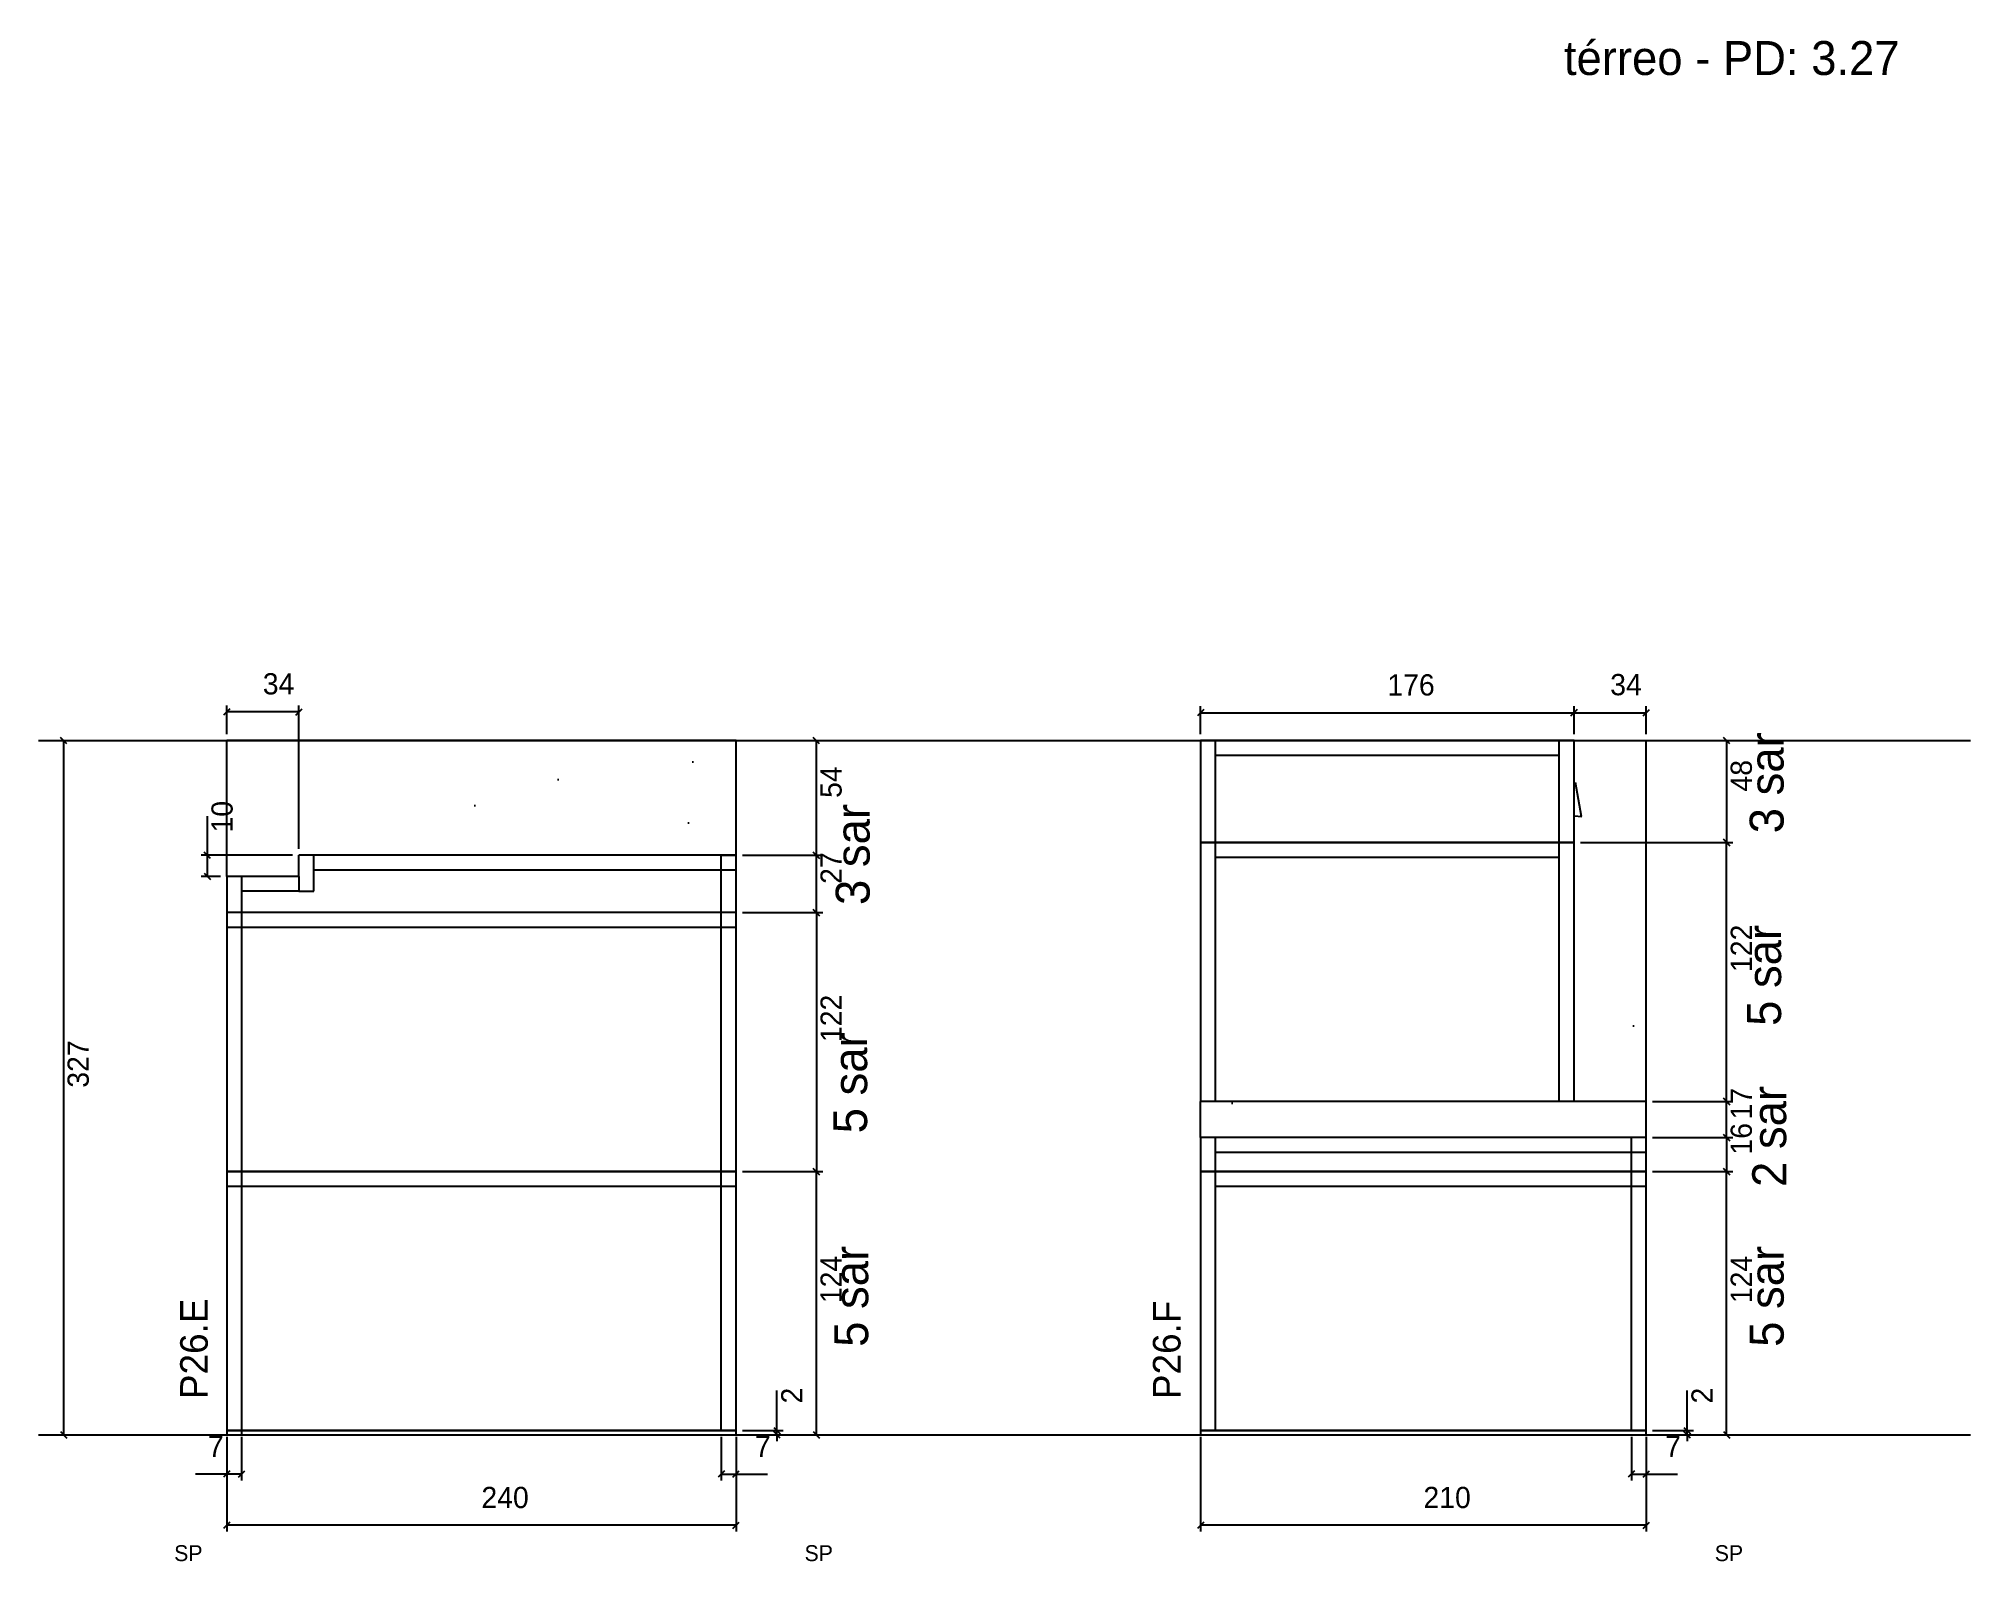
# Model space of a CAD drawing. Header units: metres. Extents: x 16439 to 20627, y 1619 to 2350.
# Drawn here: x 19717 to 20627, y 1620 to 2337 of the extents above; entities that cross this region are included whole.
import ezdxf

# ---------------------------------------------------------------- set-up
doc = ezdxf.new("R2010")
doc.units = ezdxf.units.M
for name, color, linetype in [('COTA', 7, 'Continuous'), ('NOMENCLATURA', 7, 'Continuous'), ('Nível', 7, 'Continuous'), ('Painéis', 7, 'Continuous'), ('SARR_2.2x7', 7, 'Continuous'), ('texto', 7, 'Continuous'), ('Texto Seção', 7, 'Continuous')]:
    doc.layers.add(name, color=color, linetype=linetype)

msp = doc.modelspace()

# ---------------------------------------------------------------- texts
at = {"layer": 'COTA', "color": 240, "lineweight": 25}
for s, p in [('34', (19822.39, 2028.46)), ('176', (20352.27, 2027.95)), ('34', (20457.27, 2028.07)), ('7', (19796.53, 1669.27)), ('7', (20054.26, 1669.27)), ('7', (20483.14, 1669.27)), ('240', (19925.39, 1645.2)), ('210', (20369.27, 1645.2))]:
    msp.add_text(s, height=10, dxfattribs=at).set_placement(p)
for s, p in [('54', (20095.12, 1979.71)), ('48', (20524.02, 1982.71)), ('10', (19808.18, 1963.42)), ('27', (20095.16, 1939.21)), ('122', (20524.06, 1897.71)), ('122', (20095.18, 1864.71)), ('327', (19740.39, 1843.21)), ('17', (20524.04, 1828.21)), ('16', (20524.01, 1811.71)), ('124', (20095.16, 1741.71)), ('124', (20524.04, 1741.71)), ('2', (20076.65, 1694.46)), ('2', (20505.53, 1694.46))]:
    msp.add_text(s, height=10, rotation=90, dxfattribs=at).set_placement(p)
at = {"layer": 'NOMENCLATURA', "color": 2, "lineweight": 25}
msp.add_text('térreo - PD: 3.27', height=16, dxfattribs=at).set_placement((20435.46, 2320.22))
at = {"layer": 'NOMENCLATURA', "color": 7, "lineweight": 25}
for s, p in [('3 sar', (20538.97, 1963.05)), ('3 sar', (20108.33, 1929.26)), ('5 sar', (20537.78, 1872.33)), ('5 sar', (20107.14, 1821.72)), ('2 sar', (20540.19, 1796.47)), ('5 sar', (20107.64, 1721.16)), ('5 sar', (20539.01, 1721.16))]:
    msp.add_text(s, height=16, rotation=90, dxfattribs=at).set_placement(p)
at = {"layer": 'texto', "color": 0, "lineweight": 25}
for p in [(19780.62, 1620.22), (20077.64, 1620.22), (20506.52, 1620.22)]:
    msp.add_text('SP', height=7.5, dxfattribs=at).set_placement(p)
at = {"layer": 'Texto Seção', "color": 7, "lineweight": 15}
for s, p in [('P26.E', (19796.45, 1696.54)), ('P26.F', (20254.8, 1696.54))]:
    msp.add_text(s, height=13, rotation=90, dxfattribs=at).set_placement(p)

# ---------------------------------------------------------------- hatches: boundary and pattern name
at = {"layer": 'COTA'}
h = msp.add_hatch(dxfattribs=at)
h.set_pattern_fill('AR-CONC')
h.paths.add_polyline_path([(19839.39, 1952.71), (20045.39, 1952.71), (20045.39, 2006.71), (19805.39, 2006.71), (19805.39, 1942.71), (19839.39, 1942.71), (19839.39, 1952.71)])
h = msp.add_hatch(dxfattribs=at)
h.set_pattern_fill('AR-CONC')
h.paths.add_polyline_path([(20440.27, 1836.71), (20264.27, 1836.71), (20264.27, 1819.71), (20474.27, 1819.71), (20474.27, 2006.71), (20440.27, 2006.71), (20440.27, 1836.71)])

# ---------------------------------------------------------------- linework, layer by layer
at = {"layer": 'COTA', "color": 0, "lineweight": 25}
for p, q in [((19806.89, 2021.74), (19803.89, 2018.74)), ((19837.89, 2018.74), (19840.89, 2021.74)), ((20265.77, 2021.35), (20262.77, 2018.35)), ((20438.77, 2018.35), (20441.77, 2021.35)), ((20441.77, 2021.35), (20438.77, 2018.35)), ((20472.77, 2018.35), (20475.77, 2021.35)), ((19730.11, 2005.21), (19727.11, 2008.21)), ((20084.73, 2005.21), (20081.73, 2008.21)), ((20513.61, 2005.21), (20510.61, 2008.21)), ((20513.61, 1957.21), (20510.61, 1960.21)), ((20510.61, 1960.21), (20513.61, 1957.21)), ((19797.78, 1951.21), (19794.78, 1954.21)), ((20081.73, 1954.21), (20084.73, 1951.21)), ((20084.73, 1951.21), (20081.73, 1954.21)), ((19794.78, 1944.21), (19797.78, 1941.21)), ((20084.73, 1924.21), (20081.73, 1927.21)), ((20081.73, 1927.21), (20084.73, 1924.21)), ((20510.61, 1838.21), (20513.61, 1835.21)), ((20513.61, 1835.21), (20510.61, 1838.21)), ((20513.61, 1818.21), (20510.61, 1821.21)), ((20510.61, 1821.21), (20513.61, 1818.21)), ((20084.73, 1802.21), (20081.73, 1805.21)), ((20081.73, 1805.21), (20084.73, 1802.21)), ((20513.61, 1802.21), (20510.61, 1805.21)), ((20510.61, 1805.21), (20513.61, 1802.21)), ((19727.11, 1681.21), (19730.11, 1678.21)), ((20063.15, 1683.21), (20066.15, 1680.21)), ((20066.15, 1678.21), (20063.15, 1681.21)), ((20081.73, 1681.21), (20084.73, 1678.21)), ((20492.03, 1683.21), (20495.03, 1680.21)), ((20495.03, 1678.21), (20492.03, 1681.21)), ((20510.61, 1681.21), (20513.61, 1678.21)), ((19806.89, 1662.7), (19803.89, 1659.7)), ((19810.89, 1659.7), (19813.89, 1662.7)), ((20039.89, 1662.7), (20036.89, 1659.7)), ((20043.89, 1659.7), (20046.89, 1662.7)), ((20468.77, 1662.7), (20465.77, 1659.7)), ((20472.77, 1659.7), (20475.77, 1662.7)), ((19806.89, 1638.6), (19803.89, 1635.6)), ((20043.89, 1635.6), (20046.89, 1638.6)), ((20265.77, 1638.6), (20262.77, 1635.6)), ((20472.77, 1635.6), (20475.77, 1638.6))]:
    msp.add_line(p, q, dxfattribs=at)
at = {"layer": 'COTA', "color": 4, "lineweight": 25}
for p, q in [((19805.39, 2009.71), (19805.39, 2023.24)), ((19839.39, 1955.71), (19839.39, 2023.24)), ((20264.27, 2009.71), (20264.27, 2022.85)), ((20440.27, 2009.71), (20440.27, 2022.85)), ((20440.27, 2009.71), (20440.27, 2022.85)), ((20474.27, 2009.71), (20474.27, 2022.85)), ((19839.39, 2020.24), (19805.39, 2020.24)), ((20264.27, 2019.85), (20440.27, 2019.85)), ((20440.27, 2019.85), (20474.27, 2019.85)), ((19719.76, 2006.71), (19731.61, 2006.71)), ((19728.61, 1679.71), (19728.61, 2006.71)), ((20048.39, 2006.71), (20086.23, 2006.71)), ((20083.23, 1952.71), (20083.23, 2006.71)), ((20443.27, 2006.71), (20515.11, 2006.71)), ((20512.11, 2006.71), (20512.11, 1958.71)), ((19796.28, 1952.71), (19796.28, 1971.14)), ((20443.27, 1958.71), (20515.11, 1958.71)), ((20443.27, 1958.71), (20515.11, 1958.71)), ((20512.11, 1836.71), (20512.11, 1958.71)), ((19836.39, 1952.71), (19793.28, 1952.71)), ((19796.28, 1942.71), (19796.28, 1952.71)), ((20048.39, 1952.71), (20086.23, 1952.71)), ((20048.39, 1952.71), (20086.23, 1952.71)), ((20083.23, 1925.71), (20083.23, 1952.71)), ((19802.39, 1942.71), (19793.28, 1942.71)), ((20048.39, 1925.71), (20086.23, 1925.71)), ((20048.39, 1925.71), (20086.23, 1925.71)), ((20083.23, 1925.71), (20083.23, 1803.71)), ((20477.27, 1836.71), (20515.11, 1836.71)), ((20477.27, 1836.71), (20515.11, 1836.71)), ((20512.11, 1819.71), (20512.11, 1836.71)), ((20477.27, 1819.71), (20515.11, 1819.71)), ((20477.27, 1819.71), (20515.11, 1819.71)), ((20512.11, 1819.71), (20512.11, 1803.71)), ((20048.39, 1803.71), (20086.23, 1803.71)), ((20048.39, 1803.71), (20086.23, 1803.71)), ((20083.23, 1679.71), (20083.23, 1803.71)), ((20477.27, 1803.71), (20515.11, 1803.71)), ((20477.27, 1803.71), (20515.11, 1803.71)), ((20512.11, 1679.71), (20512.11, 1803.71)), ((20064.65, 1681.71), (20064.65, 1700.51)), ((20493.53, 1681.71), (20493.53, 1700.51)), ((19719.76, 1679.71), (19731.61, 1679.71)), ((19805.39, 1678.71), (19805.39, 1634.1)), ((19805.39, 1676.71), (19805.39, 1658.2)), ((19812.39, 1678.71), (19812.39, 1658.2)), ((20038.39, 1678.71), (20038.39, 1658.2)), ((20045.39, 1678.71), (20045.39, 1634.1)), ((20045.39, 1676.71), (20045.39, 1658.2)), ((20048.39, 1681.71), (20067.65, 1681.71)), ((20048.39, 1679.71), (20067.65, 1679.71)), ((20048.39, 1679.71), (20086.23, 1679.71)), ((20064.65, 1679.71), (20064.65, 1681.71)), ((20064.65, 1679.71), (20064.65, 1676.71)), ((20264.27, 1678.71), (20264.27, 1634.1)), ((20467.27, 1678.71), (20467.27, 1658.2)), ((20474.27, 1678.71), (20474.27, 1634.1)), ((20474.27, 1676.71), (20474.27, 1658.2)), ((20477.27, 1681.71), (20496.53, 1681.71)), ((20477.27, 1679.71), (20496.53, 1679.71)), ((20477.27, 1679.71), (20515.11, 1679.71)), ((20493.53, 1679.71), (20493.53, 1681.71)), ((20493.53, 1679.71), (20493.53, 1676.71)), ((19805.39, 1661.2), (19790.66, 1661.2)), ((19812.39, 1661.2), (19805.39, 1661.2)), ((20038.39, 1661.2), (20045.39, 1661.2)), ((20045.39, 1661.2), (20060.12, 1661.2)), ((20467.27, 1661.2), (20474.27, 1661.2)), ((20474.27, 1661.2), (20489, 1661.2)), ((20045.39, 1637.1), (19805.39, 1637.1)), ((20474.27, 1637.1), (20264.27, 1637.1))]:
    msp.add_line(p, q, dxfattribs=at)
at = {"layer": 'COTA', "color": 241, "lineweight": 25}
for p, q in [((20045.39, 2006.71), (19805.39, 2006.71)), ((19805.39, 1942.71), (19805.39, 2006.71)), ((20045.39, 1952.71), (20045.39, 2006.71)), ((20440.27, 2006.71), (20474.27, 2006.71)), ((20474.27, 1819.71), (20474.27, 2006.71)), ((20474.27, 1836.71), (20264.27, 1836.71)), ((20264.27, 1819.71), (20264.27, 1836.71))]:
    msp.add_line(p, q, dxfattribs=at)
at = {"layer": 'Nível', "color": 4, "lineweight": 25}
for p, q in [((19716.76, 2006.71), (20626.97, 2006.71)), ((19716.76, 1679.71), (20626.97, 1679.71))]:
    msp.add_line(p, q, dxfattribs=at)
at = {"layer": 'Painéis', "color": 200, "lineweight": 25}
for p, q in [((20264.27, 2006.71), (20264.27, 1958.71)), ((20440.27, 2006.71), (20264.27, 2006.71)), ((20440.27, 1958.71), (20440.27, 2006.71)), ((20264.27, 1958.71), (20264.27, 1836.71)), ((20264.27, 1958.71), (20440.27, 1958.71)), ((20440.27, 1958.71), (20264.27, 1958.71)), ((20440.27, 1836.71), (20440.27, 1958.71)), ((20045.39, 1952.71), (19839.39, 1952.71)), ((19839.39, 1942.71), (19839.39, 1952.71)), ((20045.39, 1803.71), (20045.39, 1952.71)), ((19805.39, 1942.71), (19805.39, 1803.71)), ((19839.39, 1942.71), (19805.39, 1942.71)), ((20045.39, 1925.71), (19805.39, 1925.71)), ((20264.27, 1819.71), (20264.27, 1803.71)), ((20474.27, 1819.71), (20264.27, 1819.71)), ((20474.27, 1803.71), (20474.27, 1819.71)), ((19805.39, 1803.71), (19805.39, 1679.71)), ((19805.39, 1803.71), (20045.39, 1803.71)), ((20045.39, 1803.71), (19805.39, 1803.71)), ((20045.39, 1679.71), (20045.39, 1803.71)), ((20264.27, 1803.71), (20264.27, 1679.71)), ((20264.27, 1803.71), (20474.27, 1803.71)), ((20474.27, 1803.71), (20264.27, 1803.71)), ((20474.27, 1679.71), (20474.27, 1803.71)), ((19805.39, 1681.71), (20045.39, 1681.71)), ((20264.27, 1681.71), (20474.27, 1681.71))]:
    msp.add_line(p, q, dxfattribs=at)
for points in [[(20045.39, 1681.71), (19805.39, 1681.71), (19805.39, 1679.71), (20045.39, 1679.71)], [(20474.27, 1681.71), (20264.27, 1681.71), (20264.27, 1679.71), (20474.27, 1679.71)]]:
    msp.add_lwpolyline(points, close=True, dxfattribs=at)
at = {"layer": 'SARR_2.2x7', "color": 40, "lineweight": 25}
for p, q in [((20271.27, 1958.71), (20271.27, 2006.71)), ((20433.27, 1958.71), (20433.27, 2006.71)), ((20433.27, 1999.71), (20271.27, 1999.71)), ((20271.27, 1836.71), (20271.27, 1958.71)), ((20433.27, 1836.71), (20433.27, 1958.71)), ((19846.39, 1935.71), (19846.39, 1952.71)), ((20038.39, 1803.71), (20038.39, 1952.71)), ((20038.39, 1952.71), (20045.39, 1952.71)), ((20433.27, 1951.71), (20271.27, 1951.71)), ((19812.39, 1942.71), (19812.39, 1803.71)), ((19839.39, 1942.71), (19839.39, 1935.71)), ((20045.39, 1945.71), (19846.39, 1945.71)), ((19839.39, 1935.71), (19812.39, 1935.71)), ((19839.39, 1935.71), (19846.39, 1935.71)), ((20045.39, 1918.71), (19805.39, 1918.71)), ((20271.27, 1819.71), (20264.27, 1819.71)), ((20271.27, 1803.71), (20271.27, 1819.71)), ((20474.27, 1812.71), (20271.27, 1812.71)), ((20467.27, 1803.71), (20467.27, 1819.71)), ((19812.39, 1803.71), (19812.39, 1679.71)), ((20038.39, 1681.71), (20038.39, 1803.71)), ((20271.27, 1681.71), (20271.27, 1803.71)), ((20467.27, 1681.71), (20467.27, 1803.71)), ((20045.39, 1796.71), (19805.39, 1796.71)), ((20474.27, 1796.71), (20271.27, 1796.71))]:
    msp.add_line(p, q, dxfattribs=at)

msp.set_redraw_order([(e.dxf.handle, doc.entitydb.next_handle()) for e in msp.query("TEXT MTEXT ATTDEF DIMENSION ARC_DIMENSION")])  # texts and dimensions are drawn at this point

doc.saveas('drawing.dxf')
